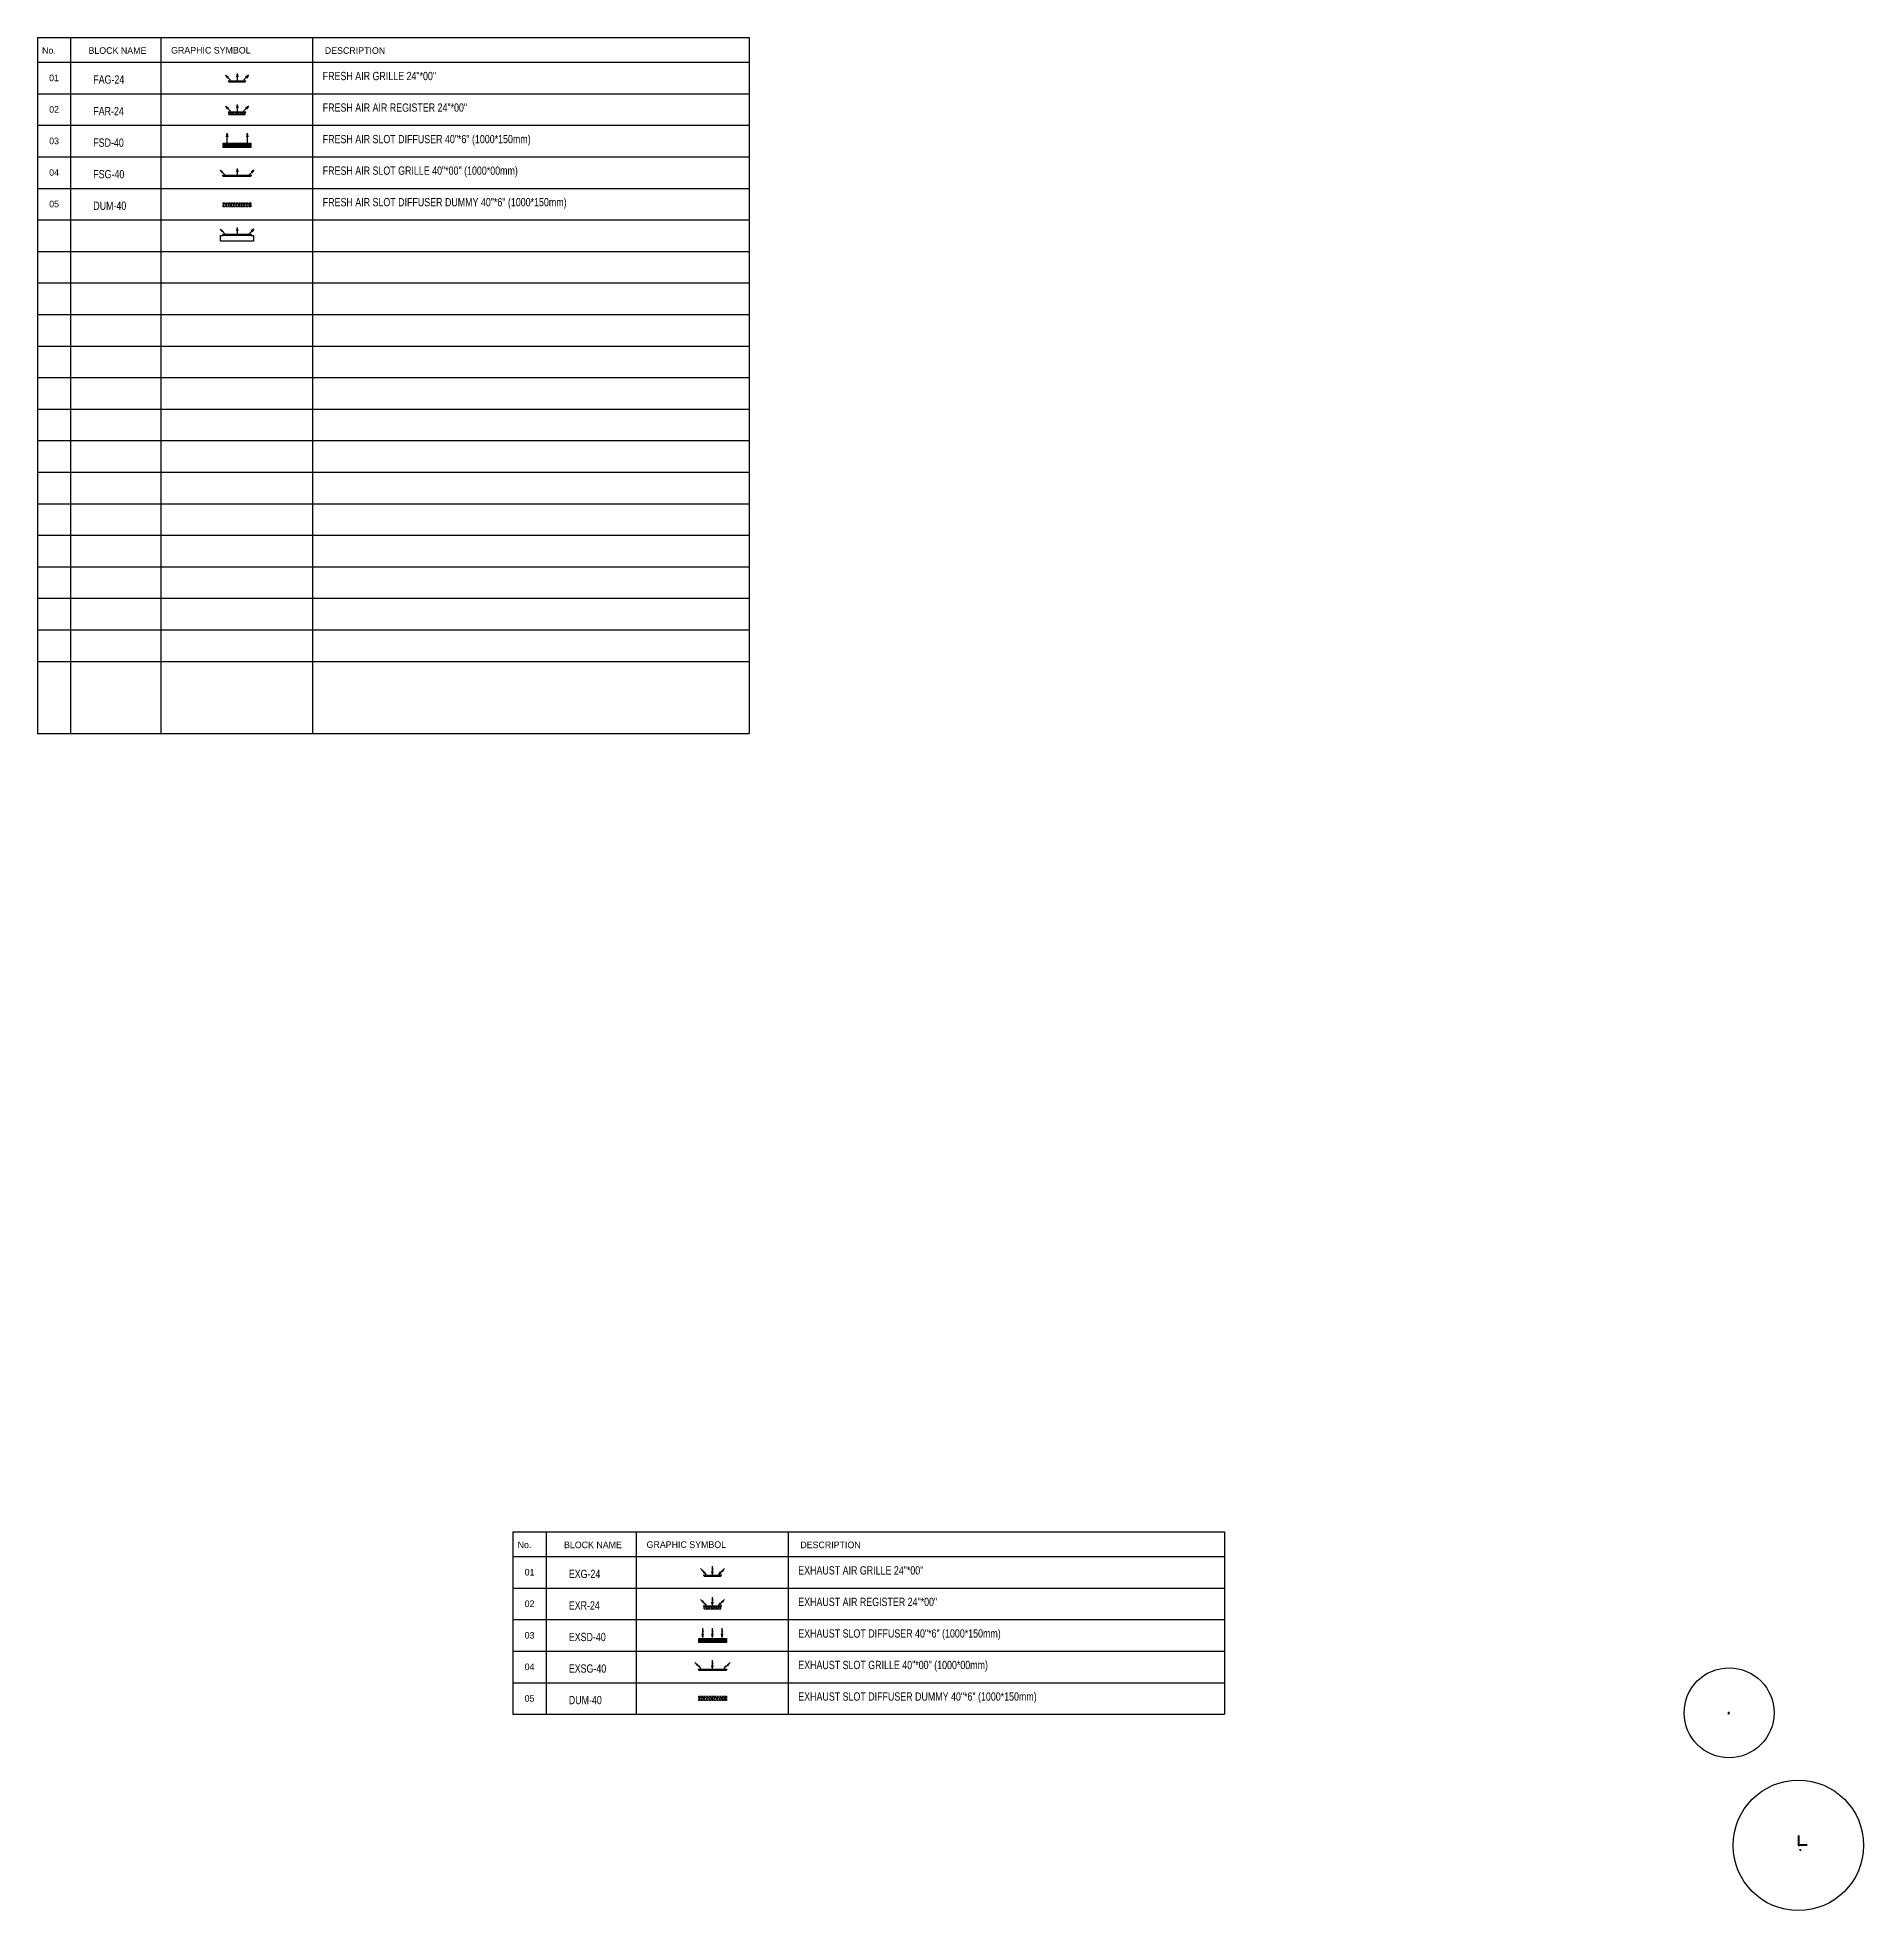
# Model space of a CAD drawing. Header units: millimetres. Extents: x -21221 to 1625077, y -149981 to 356550.
# Drawn here: x 847348 to 913431, y 282421 to 350203 of the extents above; entities that cross this region are included whole.
import ezdxf
from ezdxf.enums import TextEntityAlignment as Align

# ---------------------------------------------------------------- set-up
doc = ezdxf.new("R2010")
doc.units = ezdxf.units.MM
doc.header["$LTSCALE"] = 1000
doc.header["$MEASUREMENT"] = 0
doc.linetypes.add('HIDDEN', pattern=[0.375, 0.25, -0.125])
doc.layers.get('0').update_dxf_attribs({"linetype": 'CONTINUOUS'})
for name, color, linetype in [('1-EX-DUCT', 1, 'CONTINUOUS'), ('11-F-A-DUCT', 11, 'CONTINUOUS'), ('12-EQUIPMENT', 12, 'CONTINUOUS'), ('3- SUPPLY DUCT', 3, 'CONTINUOUS'), ('4-TEXT-HVAC', 4, 'CONTINUOUS'), ('40-REFERENCE-DRAWINGS-0-35', 40, 'CONTINUOUS'), ('43-REFERENCE-0-33', 43, 'CONTINUOUS'), ('70-FRAM-DETAIL-0-45', 70, 'CONTINUOUS'), ('ELECT', 7, 'CONTINUOUS')]:
    doc.layers.add(name, color=color, linetype=linetype)
doc.styles.add('STENCIL', font='stencil.shx')
doc.styles.add('style2', font='stencil.shx')

msp = doc.modelspace()

# ---------------------------------------------------------------- texts
at = {"layer": '4-TEXT-HVAC', "color": 4, "style": 'style2', "width": 0.8}
for s, p in [('FAG-24', (849367.5, 348529.7)), ('FRESH AIR GRILLE 24"*00"', (857672.8, 348658)), ('FRESH AIR AIR REGISTER 24"*00"', (857672.8, 347516.7)), ('FAR-24', (849367.5, 347388.4)), ('FSD-40', (849367.5, 346247.2)), ('FRESH AIR SLOT DIFFUSER 40"*6" (1000*150mm)', (857672.8, 346375.5)), ('FSG-40', (849367.5, 345105.9)), ('FRESH AIR SLOT GRILLE 40"*00" (1000*00mm)', (857672.8, 345234.2)), ('FRESH AIR SLOT DIFFUSER DUMMY 40"*6" (1000*150mm)', (857672.8, 344092.9)), ('DUM-40', (849367.5, 343964.6)), ('EXHAUST AIR GRILLE 24"*00"', (874881, 294580.8)), ('EXG-24', (866575.7, 294452.6)), ('EXR-24', (866575.7, 293311.3)), ('EXHAUST AIR REGISTER 24"*00"', (874881, 293439.6)), ('EXSD-40', (866575.7, 292170)), ('EXHAUST SLOT DIFFUSER 40"*6" (1000*150mm)', (874881, 292298.3)), ('EXHAUST SLOT GRILLE 40"*00" (1000*00mm)', (874881, 291157)), ('EXSG-40', (866575.7, 291028.8)), ('DUM-40', (866575.7, 289887.5)), ('EXHAUST SLOT DIFFUSER DUMMY 40"*6" (1000*150mm)', (874881, 290015.8))]:
    msp.add_text(s, height=300, dxfattribs=at).set_placement(p)
at = {"layer": '40-REFERENCE-DRAWINGS-0-35', "lineweight": 35, "style": 'STENCIL'}
for s, height, p in [('No.', 239.06, (847764.1, 349730)), ('BLOCK NAME', 239.06, (850243.4, 349730)), ('GRAPHIC SYMBOL', 239.062, (853622.6, 349740.8)), ('DESCRIPTION', 239.062, (858839.4, 349730)), ('No.', 239.06, (864972.3, 295652.8)), ('BLOCK NAME', 239.06, (867451.6, 295652.8)), ('GRAPHIC SYMBOL', 239.062, (870830.8, 295663.6)), ('DESCRIPTION', 239.062, (876047.6, 295652.8))]:
    msp.add_text(s, height=height, dxfattribs=at).set_placement(p, align=Align.MIDDLE)
at = {"layer": '43-REFERENCE-0-33', "color": 4, "style": 'STENCIL'}
for s, p in [('01', (847949.2, 348741.1)), ('02', (847949.2, 347599.8)), ('03', (847949.2, 346458.6)), ('04', (847949.2, 345317.3)), ('05', (847949.2, 344176)), ('01', (865157.4, 294663.9)), ('02', (865157.4, 293522.7)), ('03', (865157.4, 292381.4)), ('04', (865157.4, 291240.2)), ('05', (865157.4, 290098.9))]:
    msp.add_text(s, height=239.06, dxfattribs=at).set_placement(p, align=Align.MIDDLE)

# ---------------------------------------------------------------- blocks, each defined once
blk = doc.blocks.new('EXSG-40')
for points in [[(34, 425), (96, 517), (96, 487), (126, 487)], [(34, 0), (143, 21), (122, 0), (143, -21)], [(34, -425), (96, -517), (96, -487), (126, -487)]]:
    blk.add_hatch(color=13).paths.add_polyline_path(points)
at = {"color": 12}
for p, q in [((-25, 500), (-25, -500)), ((-25, 500), (0, 500)), ((0, 525), (0, -525)), ((0, 525), (0, 525)), ((10, 515), (10, -515)), ((-25, -500), (0, -500)), ((0, -525), (0, -525))]:
    blk.add_line(p, q, dxfattribs=at)
at = {"color": 13}
for p, q in [((34, 425), (126, 487)), ((34, 0), (143, 21)), ((34, 0), (143, -21)), ((96, 487), (149, 540)), ((96, 487), (126, 487)), ((122, 0), (143, 21)), ((122, 0), (197, 0)), ((122, 0), (143, -21)), ((166, 524), (133, 557)), ((166, 524), (168, 592)), ((201, 559), (168, 592)), ((185, 576), (244, 635)), ((197, -23), (197, 23)), ((197, -23), (247, 23)), ((247, -23), (247, 23)), ((247, 0), (331, 0)), ((34, -425), (126, -487)), ((96, -487), (149, -540)), ((96, -487), (126, -487)), ((166, -524), (133, -557)), ((166, -524), (168, -592)), ((201, -559), (168, -592)), ((185, -576), (244, -635))]:
    blk.add_line(p, q, dxfattribs=at)
at = {"color": 12}
for centre, start, end in [((0, 515), 360, 90), ((0, -515), 270, 360)]:
    blk.add_arc(centre, 10, start, end, dxfattribs=at)
blk = doc.blocks.new('EXSD-40')
for points in [[(180, 352), (317, 378), (290, 352), (317, 325)], [(180, 0), (317, -26), (290, 0), (317, 26)], [(180, -352), (317, -378), (290, -352), (317, -325)]]:
    blk.add_hatch(color=13).paths.add_polyline_path(points)
at = {"color": 13, "linetype": 'HIDDEN', "ltscale": 300}
for p, q in [((62, 475), (62, -475)), ((88, 475), (88, -475))]:
    blk.add_line(p, q, dxfattribs=at)
at = {"color": 13}
for p, q in [((180, 352), (317, 378)), ((180, 352), (317, 325)), ((180, 0), (317, 26)), ((290, 352), (317, 378)), ((290, 352), (384, 352)), ((290, 352), (317, 325)), ((290, 0), (317, 26)), ((290, 0), (384, 0)), ((290, 0), (317, -26)), ((384, 328), (384, 375)), ((384, 328), (434, 375)), ((384, 23), (384, -23)), ((384, 23), (434, -23)), ((434, 328), (434, 375)), ((434, 352), (518, 352)), ((434, 23), (434, -23)), ((434, 0), (518, 0)), ((180, 0), (317, -26)), ((180, -352), (317, -325)), ((180, -352), (317, -378)), ((290, -352), (317, -325)), ((290, -352), (384, -352)), ((290, -352), (317, -378)), ((384, -328), (384, -375)), ((384, -328), (434, -375)), ((434, -328), (434, -375)), ((434, -352), (518, -352))]:
    blk.add_line(p, q, dxfattribs=at)
at = {"color": 12}
for points in [[(150, -500), (0, -500), (0, 500), (150, 500)], [(125, -475), (25, -475), (25, 475), (125, 475)]]:
    blk.add_lwpolyline(points, close=True, dxfattribs=at)
blk = doc.blocks.new('EXR-24')
for points in [[(34, 225), (96, 317), (96, 287), (126, 287)], [(34, 0), (143, 21), (122, 0), (143, -21)], [(34, -225), (96, -317), (96, -287), (126, -287)]]:
    blk.add_hatch(color=13).paths.add_polyline_path(points)
at = {"color": 12}
for p, q in [((-90, 300), (-90, -300)), ((-90, 300), (0, 300)), ((-29, 250), (-84, 194)), ((-29, 105), (-84, 161)), ((-29, 71), (-84, 15)), ((-25, 300), (-25, -300)), ((0, 325), (0, -325)), ((0, 325), (0, 325)), ((10, 315), (10, -315)), ((-90, -300), (0, -300)), ((-29, -76), (-84, -20)), ((-29, -101), (-84, -157)), ((-29, -245), (-84, -189)), ((0, -325), (0, -325))]:
    blk.add_line(p, q, dxfattribs=at)
at = {"color": 13}
for p, q in [((34, 225), (96, 317)), ((34, 225), (126, 287)), ((34, 0), (143, 21)), ((34, 0), (143, -21)), ((96, 287), (149, 340)), ((96, 287), (96, 317)), ((96, 287), (126, 287)), ((122, 0), (143, 21)), ((122, 0), (197, 0)), ((122, 0), (143, -21)), ((166, 324), (133, 357)), ((166, 324), (168, 392)), ((201, 359), (168, 392)), ((185, 376), (244, 435)), ((197, -23), (197, 23)), ((197, -23), (247, 23)), ((247, -23), (247, 23)), ((247, 0), (331, 0)), ((34, -225), (96, -317)), ((34, -225), (126, -287)), ((96, -287), (149, -340)), ((96, -287), (96, -317)), ((96, -287), (126, -287)), ((166, -324), (133, -357)), ((166, -324), (168, -392)), ((201, -359), (168, -392)), ((185, -376), (244, -435))]:
    blk.add_line(p, q, dxfattribs=at)
at = {"color": 12}
for centre, radius, start, end in [((-56, 222), 2.95, 90, 270), ((-56, 133), 2.95, 90, 270), ((-56, 43), 2.95, 90, 270), ((-56, 222), 2.95, 270, 90), ((-56, 133), 2.95, 270, 90), ((-56, 43), 2.95, 270, 90), ((0, 315), 10, 360, 90), ((-56, -48), 2.95, 90, 270), ((-56, -129), 2.95, 90, 270), ((-56, -217), 2.95, 90, 270), ((-56, -48), 2.95, 270, 90), ((-56, -129), 2.95, 270, 90), ((-56, -217), 2.95, 270, 90), ((0, -315), 10, 270, 360)]:
    blk.add_arc(centre, radius, start, end, dxfattribs=at)
blk = doc.blocks.new('EXG-24')
for points in [[(34, 225), (96, 317), (96, 287), (126, 287)], [(34, 0), (143, 21), (122, 0), (143, -21)], [(34, -225), (96, -317), (96, -287), (126, -287)]]:
    blk.add_hatch(color=13).paths.add_polyline_path(points)
at = {"color": 12}
for p, q in [((-25, 300), (-25, -300)), ((0, 325), (0, -325)), ((0, 325), (0, 325)), ((10, 315), (10, -315)), ((0, -325), (0, -325))]:
    blk.add_line(p, q, dxfattribs=at)
at = {"color": 12, "ltscale": 6}
for p, q in [((-25, 300), (0, 300)), ((-25, -300), (0, -300))]:
    blk.add_line(p, q, dxfattribs=at)
at = {"color": 13}
for p, q in [((34, 225), (96, 317)), ((34, 225), (126, 287)), ((34, 0), (143, 21)), ((34, 0), (143, -21)), ((96, 287), (149, 340)), ((96, 287), (96, 317)), ((96, 287), (126, 287)), ((122, 0), (143, 21)), ((122, 0), (197, 0)), ((122, 0), (143, -21)), ((166, 324), (133, 357)), ((166, 324), (168, 392)), ((201, 359), (168, 392)), ((185, 376), (244, 435)), ((197, -23), (197, 23)), ((197, -23), (247, 23)), ((247, -23), (247, 23)), ((247, 0), (331, 0)), ((34, -225), (96, -317)), ((34, -225), (126, -287)), ((96, -287), (149, -340)), ((96, -287), (96, -317)), ((96, -287), (126, -287)), ((166, -324), (133, -357)), ((166, -324), (168, -392)), ((201, -359), (168, -392)), ((185, -376), (244, -435))]:
    blk.add_line(p, q, dxfattribs=at)
at = {"color": 12}
for centre, start, end in [((0, 315), 360, 90), ((0, -315), 270, 360)]:
    blk.add_arc(centre, 10, start, end, dxfattribs=at)
blk = doc.blocks.new('DUM-40')
at = {"color": 13, "linetype": 'HIDDEN', "ltscale": 0.25}
for p, q in [((62.5, 475), (62.5, -475)), ((87.5, 475), (87.5, -475))]:
    blk.add_line(p, q, dxfattribs=at)
at = {"color": 12, "linetype": 'HIDDEN', "ltscale": 0.25}
for points in [[(150, -500), (0, -500), (0, 500), (150, 500)], [(125, -475), (25, -475), (25, 475), (125, 475)]]:
    blk.add_lwpolyline(points, close=True, dxfattribs=at)
blk = doc.blocks.new('FAG-24')
for points in [[(209, 413), (138, 309), (139, 343), (105, 342)], [(271, 0), (147, -24), (172, 0), (147, 24)], [(209, -413), (138, -309), (139, -343), (105, -342)]]:
    blk.add_hatch(color=13).paths.add_polyline_path(points)
at = {"color": 12}
for p, q in [((-25, 300), (-25, -300)), ((-25, 300), (0, 300)), ((0, 325), (0, -325)), ((0, 325), (0, 325)), ((10, 315), (10, -315)), ((-25, -300), (0, -300)), ((0, -325), (0, -325))]:
    blk.add_line(p, q, dxfattribs=at)
at = {"color": 13}
for p, q in [((172, 0), (25, 0)), ((139, 343), (35, 239)), ((209, 413), (105, 342)), ((139, 343), (105, 342)), ((209, 413), (138, 309)), ((139, 343), (138, 309)), ((271, 0), (147, 24)), ((172, 0), (147, 24)), ((172, 0), (147, -24)), ((139, -343), (35, -239)), ((209, -413), (105, -342)), ((139, -343), (105, -342)), ((209, -413), (138, -309)), ((139, -343), (138, -309)), ((271, 0), (147, -24))]:
    blk.add_line(p, q, dxfattribs=at)
at = {"color": 12}
for centre, start, end in [((0, 315), 360, 90), ((0, -315), 270, 360)]:
    blk.add_arc(centre, 10, start, end, dxfattribs=at)
blk = doc.blocks.new('FAR-24')
for points in [[(209, 413), (138, 309), (139, 343), (105, 342)], [(271, 0), (147, -24), (172, 0), (147, 24)], [(209, -413), (138, -309), (139, -343), (105, -342)]]:
    blk.add_hatch(color=13).paths.add_polyline_path(points)
at = {"color": 12}
for p, q in [((-90, 300), (-90, -300)), ((-90, 300), (0, 300)), ((-29, 250), (-84, 194)), ((-29, 105), (-84, 161)), ((-29, 71), (-84, 15)), ((-25, 300), (-25, -300)), ((0, 325), (0, -325)), ((0, 325), (0, 325)), ((10, 315), (10, -315)), ((-90, -300), (0, -300)), ((-29, -76), (-84, -20)), ((-29, -101), (-84, -157)), ((-29, -245), (-84, -189)), ((0, -325), (0, -325))]:
    blk.add_line(p, q, dxfattribs=at)
at = {"color": 13}
for p, q in [((172, 0), (25, 0)), ((139, 343), (35, 239)), ((209, 413), (105, 342)), ((139, 343), (105, 342)), ((209, 413), (138, 309)), ((139, 343), (138, 309)), ((271, 0), (147, 24)), ((172, 0), (147, 24)), ((172, 0), (147, -24)), ((139, -343), (35, -239)), ((209, -413), (105, -342)), ((139, -343), (105, -342)), ((209, -413), (138, -309)), ((139, -343), (138, -309)), ((271, 0), (147, -24))]:
    blk.add_line(p, q, dxfattribs=at)
at = {"color": 12, "const_width": 5.9}
for points in [[(-56, 219, 1), (-56, 225, 1)], [(-56, 130, 1), (-56, 136, 1)], [(-56, 40, 1), (-56, 46, 1)], [(-56, -51, 1), (-56, -45, 1)], [(-56, -132, 1), (-56, -126, 1)], [(-56, -220, 1), (-56, -214, 1)]]:
    blk.add_lwpolyline(points, format="xyb", close=True, dxfattribs=at)
at = {"color": 12}
for centre, start, end in [((0, 315), 360, 90), ((0, -315), 270, 360)]:
    blk.add_arc(centre, 10, start, end, dxfattribs=at)
blk = doc.blocks.new('FSD-40')
for points in [[(519, 364), (382, 338), (409, 364), (382, 390)], [(519, -364), (382, -338), (409, -364), (382, -390)]]:
    blk.add_hatch(color=13).paths.add_polyline_path(points)
at = {"color": 13, "linetype": 'HIDDEN', "ltscale": 300}
for p, q in [((62, 475), (62, -475)), ((88, 475), (88, -475))]:
    blk.add_line(p, q, dxfattribs=at)
at = {"color": 13}
for p, q in [((409, 364, -12938), (181, 364, -12938)), ((519, 364, -12938), (382, 390, -12938)), ((409, 364, -12938), (382, 390, -12938)), ((519, 364, -12938), (382, 338, -12938)), ((409, 364, -12938), (382, 338, -12938)), ((409, -364, -12938), (181, -364, -12938)), ((519, -364, -12938), (382, -338, -12938)), ((409, -364, -12938), (382, -338, -12938)), ((519, -364, -12938), (382, -390, -12938)), ((409, -364, -12938), (382, -390, -12938))]:
    blk.add_line(p, q, dxfattribs=at)
at = {"color": 12}
for points in [[(150, -500), (0, -500), (0, 500), (150, 500)], [(125, -475), (25, -475), (25, 475), (125, 475)]]:
    blk.add_lwpolyline(points, close=True, dxfattribs=at)
blk = doc.blocks.new('FSG-40')
for points in [[(-271, 0), (-147, -24), (-172, 0), (-147, 24)], [(-209, 613), (-138, 509), (-139, 543), (-105, 542)], [(-209, -613), (-138, -509), (-139, -543), (-105, -542)]]:
    blk.add_hatch(color=13).paths.add_polyline_path(points)
at = {"color": 13}
for p, q in [((-271, 0), (-147, 24)), ((-209, 613), (-138, 509)), ((-209, 613), (-105, 542)), ((-172, 0), (-147, 24)), ((-172, 0), (-25, 0)), ((-172, 0), (-147, -24)), ((-139, 543), (-35, 439)), ((-139, 543), (-138, 509)), ((-139, 543), (-105, 542)), ((-271, 0), (-147, -24)), ((-209, -613), (-138, -509)), ((-209, -613), (-105, -542)), ((-139, -543), (-35, -439)), ((-139, -543), (-138, -509)), ((-139, -543), (-105, -542))]:
    blk.add_line(p, q, dxfattribs=at)
at = {"color": 12}
for p, q in [((-10, 515), (-10, -515)), ((0, 525), (0, -525)), ((0, 525), (0, 525)), ((25, 500), (0, 500)), ((25, 500), (25, -500)), ((25, -500), (0, -500)), ((0, -525), (0, -525))]:
    blk.add_line(p, q, dxfattribs=at)
for centre, start, end in [((0, 515), 90, 180), ((0, -515), 180, 270)]:
    blk.add_arc(centre, 10, start, end, dxfattribs=at)
blk = doc.blocks.new('AR')
at = {"layer": 'ELECT', "color": 1}
blk.add_solid([(0, -0.3), (0, -0.3), (0, 0)], dxfattribs=at)
blk = doc.blocks.new('EX.F')
at = {"layer": '1-EX-DUCT'}
h = blk.add_hatch(dxfattribs=at)
h.set_pattern_fill('AR-CONC', scale=0.199124, style=0)
h.set_pattern_definition([(130, (-205.2447, 84.4219), (-1.4282404, -0.124955), [0.149343, -1.642777]), (185, (-205.2447, 84.4219), (0.276288, 1.497798), [0.119475, -1.314221]), (79.5486, (-205.3637, 84.4115), (-1.151954, 1.372843), [0.126922, -1.396145]), (133.8158, (-205.2447, 84.8201), (-2.125138, -0.329589), [0.224015, -2.464165]), (83.3644, (-205.4218, 84.7927), (-1.861142, 1.939707), [0.190383, -2.094218]), (188.8158, (-205.2447, 84.8201), (-1.86114, 1.939708), [0.179212, -1.971332]), (159, (-205.4438, 84.7206), (-1.188588, -0.8017126), [0.149343, -1.642777]), (214, (-205.4438, 84.7206), (-0.4845, 1.443951), [0.119475, -1.314221]), (108.5486, (-205.5429, 84.6538), (-1.673089, 0.642237), [0.126922, -1.396145]), (142.5, (-205.2447, 84.4219), (-0.0242132, 0.662873), [0, -1.2982914, 0, -1.3341338, 0, -1.3191995]), (172.5, (-205.2447, 84.4219), (-0.5238358, 0.7853701), [0, -0.7606554, 0, -1.2684227, 0, -0.5027892]), (212.5, (-204.80065, 84.4219), (-1.062971, -0.0449123), [0, -0.497811, 0, -1.5531707, 0, -2.060938]), (222.5, (-204.6015, 84.4219), (-1.1612662, 0.1993335), [0, -0.6471545, 0, -1.0314646, 0, -1.4635647])])
h.paths.add_polyline_path([(-31, -30), (-31, -34), (-18, -34), (-18, -30)])
h = blk.add_hatch(dxfattribs=at)
h.set_pattern_fill('AR-CONC', scale=0.199124, style=0)
h.set_pattern_definition([(50, (201.6297, 84.4219), (1.4282404, -0.124955), [0.149343, -1.642777]), (355, (201.6297, 84.4219), (-0.276288, 1.497798), [0.119475, -1.314221]), (100.4514, (201.7487, 84.4115), (1.151954, 1.372843), [0.126922, -1.396145]), (46.1842, (201.6297, 84.8201), (2.125138, -0.329589), [0.224015, -2.464165]), (96.6356, (201.8068, 84.7927), (1.861142, 1.939707), [0.190383, -2.094218]), (351.1842, (201.6297, 84.8201), (1.86114, 1.939708), [0.179212, -1.971332]), (21, (201.8288, 84.7206), (1.188588, -0.8017126), [0.149343, -1.642777]), (326, (201.8288, 84.7206), (0.4845, 1.443951), [0.119475, -1.314221]), (71.4514, (201.9279, 84.6538), (1.673089, 0.642237), [0.126922, -1.396145]), (37.5, (201.6297, 84.4219), (0.0242132, 0.662873), [0, -1.2982914, 0, -1.3341338, 0, -1.3191995]), (7.5, (201.6297, 84.4219), (0.5238358, 0.7853701), [0, -0.7606554, 0, -1.2684227, 0, -0.5027892]), (327.5, (201.18567, 84.4219), (1.062971, -0.0449123), [0, -0.497811, 0, -1.5531707, 0, -2.060938]), (317.5, (200.9865, 84.4219), (1.1612662, 0.1993335), [0, -0.6471545, 0, -1.0314646, 0, -1.4635647])])
h.paths.add_polyline_path([(14, -30), (14, -34), (27, -34), (27, -30)])
at = {"layer": '12-EQUIPMENT'}
blk.add_hatch(color=256, dxfattribs=at).paths.add_polyline_path([(38, 5), (33, 9), (33, 7), (31, 7), (31, 4), (33, 4), (33, 2)])
at = {"layer": '1-EX-DUCT', "color": 2}
for points in [[(-31, -30), (-18, -30), (-18, -34), (-31, -34)], [(27, -30), (14, -30), (14, -34), (27, -34)]]:
    blk.add_lwpolyline(points, close=True, dxfattribs=at)
at = {"layer": '12-EQUIPMENT'}
for p, q in [((-5, 9), (0, 0)), ((-5, -9), (0, 0)), ((27, 15), (-1, 15)), ((0, 0), (10, 0)), ((-8, -13), (-16, -30)), ((8, -13), (16, -30)), ((27, -5), (16, -5))]:
    blk.add_line(p, q, dxfattribs=at)
at = {"layer": '12-EQUIPMENT', "ltscale": 0.5}
blk.add_line((19, 15), (19, -5), dxfattribs=at)
at = {"layer": '12-EQUIPMENT', "const_width": 1.63}
blk.add_lwpolyline([(27, 29), (27, -30), (-31, -30), (-31, 29)], close=True, dxfattribs=at)
at = {"layer": '12-EQUIPMENT'}
blk.add_circle((0, 0), 10.9, dxfattribs=at)
for centre, radius, start, end in [((0, 0), 13.4, 93.68006, 180), ((0, 0), 13.4, 266.31994, 0), ((16, -8), 3.62, 90, 155.48566)]:
    blk.add_arc(centre, radius, start, end, dxfattribs=at)
blk.add_ellipse((0, 0), major_axis=(0, 15.5), ratio=0.9552, start_param=0, end_param=4.266971, dxfattribs=at)
at = {"layer": '12-EQUIPMENT', "ltscale": 5, "extrusion": (0, 0, -1), "yscale": 20.09575434906583, "zscale": -20.09575434906449}
for p, xscale, rotation in [((1, 13), -20.09575434906272, 75.35895665734854), ((1, -13), -20.09575434905526, 261.0372598737655)]:
    blk.add_blockref('AR', p, dxfattribs=dict(at, xscale=xscale, rotation=rotation))
blk = doc.blocks.new('E')
for p, q in [((-39, 37), (-9, 37)), ((-39, 31), (-39, 37)), ((-39, 31), (-9, 31)), ((-9, 37), (-9, 31)), ((-6, -2), (-6, 28)), ((0, 28), (-6, 28)), ((0, -2), (0, 28)), ((-6, -2), (0, -2))]:
    blk.add_line(p, q)
for radius in [31.2, 6.25]:
    blk.add_arc((-6, 31), radius, 180, 270)

# ---------------------------------------------------------------- hatches: boundary and pattern name
at = {"layer": '11-F-A-DUCT'}
for points in [[(853956.9, 343270), (854060.7, 343199.5), (854026.8, 343200), (854027.3, 343166.2)], [(854569.6, 343331.9), (854546, 343208.7), (854569.6, 343233), (854593.2, 343208.7)], [(855182.4, 343270), (855078.5, 343199.5), (855112.4, 343200), (855111.9, 343166.2)]]:
    msp.add_hatch(color=13, dxfattribs=at).paths.add_polyline_path(points)

# ---------------------------------------------------------------- linework, layer by layer
at = {"layer": '11-F-A-DUCT', "color": 13}
for p, q in [((853956.9, 343270), (854060.7, 343199.5)), ((853956.9, 343270), (854027.3, 343166.2)), ((854026.8, 343200), (854130.3, 343096.5)), ((854026.8, 343200), (854060.7, 343199.5)), ((854026.8, 343200), (854027.3, 343166.2)), ((854569.6, 343331.9), (854546, 343208.7)), ((854569.6, 343233), (854546, 343208.7)), ((854569.6, 343331.9), (854593.2, 343208.7)), ((854569.6, 343233), (854569.6, 343086.6)), ((854569.6, 343233), (854593.2, 343208.7)), ((855112.4, 343200), (855008.9, 343096.5)), ((855182.4, 343270), (855078.5, 343199.5)), ((855112.4, 343200), (855078.5, 343199.5)), ((855182.4, 343270), (855111.9, 343166.2)), ((855112.4, 343200), (855111.9, 343166.2))]:
    msp.add_line(p, q, dxfattribs=at)
at = {"layer": '11-F-A-DUCT', "color": 12}
for p, q in [((855094.6, 343061.3), (854044.6, 343061.3)), ((854044.6, 343061.3), (854044.6, 343061.3)), ((855084.6, 343071.3), (854054.6, 343071.3)), ((854069.6, 343036.3), (854069.6, 343061.3)), ((855069.6, 343036.3), (854069.6, 343036.3)), ((855069.6, 343036.3), (855069.6, 343061.3)), ((855094.6, 343061.3), (855094.6, 343061.3))]:
    msp.add_line(p, q, dxfattribs=at)
msp.add_lwpolyline([(855069.6, 343036.3), (855169.6, 343036.3), (855169.6, 342836.3), (853969.6, 342836.3), (853969.6, 343036.3), (854069.6, 343036.3)], dxfattribs=at)
for centre, start, end in [((854054.6, 343061.3), 90, 180), ((855084.6, 343061.3), 0, 90)]:
    msp.add_arc(centre, 10, start, end, dxfattribs=at)
at = {"layer": '3- SUPPLY DUCT'}
for p, q in [((911063.6, 285135.3), (911063.6, 284806.8)), ((911088.6, 285135.3), (911088.6, 284806.8)), ((911387.2, 284795), (911100.3, 284795)), ((911387.2, 284770), (911100.3, 284770))]:
    msp.add_line(p, q, dxfattribs=at)
for centre, radius in [((908565.5, 289576.9), 1627.1), ((911072.7, 284779.2), 2358.5)]:
    msp.add_circle(centre, radius, dxfattribs=at)
at = {"layer": '70-FRAM-DETAIL-0-45'}
for p, q in [((847348.3, 350203.2), (847348.3, 325016.8)), ((847348.3, 350203.2), (873099.8, 350203.2)), ((848543.7, 350203.2), (848543.7, 325016.8)), ((851822.7, 325016.8), (851822.7, 350203.2)), ((857316.5, 325016.8), (857316.5, 350203.2)), ((873099.8, 350203.2), (873099.8, 325016.8)), ((847348.3, 349308.4), (873099.8, 349308.4)), ((847348.3, 325016.8), (873099.8, 325016.8)), ((864556.5, 296126), (864556.5, 289524.9)), ((864556.5, 296126), (890308, 296126)), ((865751.8, 296126), (865751.8, 289524.9)), ((869030.9, 289524.9), (869030.9, 296126)), ((874524.7, 289524.9), (874524.7, 296126)), ((890308, 296126), (890308, 289524.9)), ((864556.5, 295231.3), (890308, 295231.3)), ((864556.5, 289524.9), (890308, 289524.9))]:
    msp.add_line(p, q, dxfattribs=at)
at = {"layer": '70-FRAM-DETAIL-0-45', "color": 9}
for p, q in [((847348.3, 348167.2), (873099.8, 348167.2)), ((847348.3, 347025.9), (873099.8, 347025.9)), ((847348.3, 345884.6), (873099.8, 345884.6)), ((847348.3, 344743.4), (873099.8, 344743.4)), ((847348.3, 343602.1), (873099.8, 343602.1)), ((847348.3, 342460.8), (873099.8, 342460.8)), ((847348.3, 341319.6), (873099.8, 341319.6)), ((847348.3, 340178.3), (873099.8, 340178.3)), ((847348.3, 339037), (873099.8, 339037)), ((847348.3, 337895.8), (873099.8, 337895.8)), ((847348.3, 336754.5), (873099.8, 336754.5)), ((847348.3, 335613.2), (873099.8, 335613.2)), ((847348.3, 334472), (873099.8, 334472)), ((847348.3, 333330.7), (873099.8, 333330.7)), ((847348.3, 332189.4), (873099.8, 332189.4)), ((847348.3, 331048.2), (873099.8, 331048.2)), ((847348.3, 329906.9), (873099.8, 329906.9)), ((847348.3, 328765.6), (873099.8, 328765.6)), ((847348.3, 327624.4), (873099.8, 327624.4)), ((864556.5, 294090), (890308, 294090)), ((864556.5, 292948.7), (890308, 292948.7)), ((864556.5, 291807.5), (890308, 291807.5)), ((864556.5, 290666.2), (890308, 290666.2))]:
    msp.add_line(p, q, dxfattribs=at)

# ---------------------------------------------------------------- block references
at = {"layer": '1-EX-DUCT'}
for name, p, rotation in [('EXG-24', (871777.8, 294550.9), 90), ('EXR-24', (871777.8, 293434.4), 90), ('EXSD-40', (871777.8, 292119.5), 90), ('EXSG-40', (871777.8, 291147.4), 90), ('DUM-40', (871777.8, 290172.7), 270)]:
    msp.add_blockref(name, p, dxfattribs=dict(at, rotation=rotation))
at = {"layer": '11-F-A-DUCT'}
for name, p, rotation in [('FAG-24', (854569.6, 348625.5), 90), ('FAR-24', (854569.6, 347504.6), 90), ('FSD-40', (854569.6, 346223.6), 90), ('FSG-40', (854569.6, 345195.3), 270), ('DUM-40', (854569.6, 344223.7), 270)]:
    msp.add_blockref(name, p, dxfattribs=dict(at, rotation=rotation))
at = {"layer": '3- SUPPLY DUCT'}
for name, p in [('EX.F', (908546.5, 289571.6)), ('E', (911100.3, 284770)), ('E', (911164.3, 284591.1))]:
    msp.add_blockref(name, p, dxfattribs=at)

msp.set_redraw_order([(e.dxf.handle, doc.entitydb.next_handle()) for e in msp.query("TEXT MTEXT ATTDEF DIMENSION ARC_DIMENSION")])  # texts and dimensions are drawn at this point

doc.saveas('drawing.dxf')
